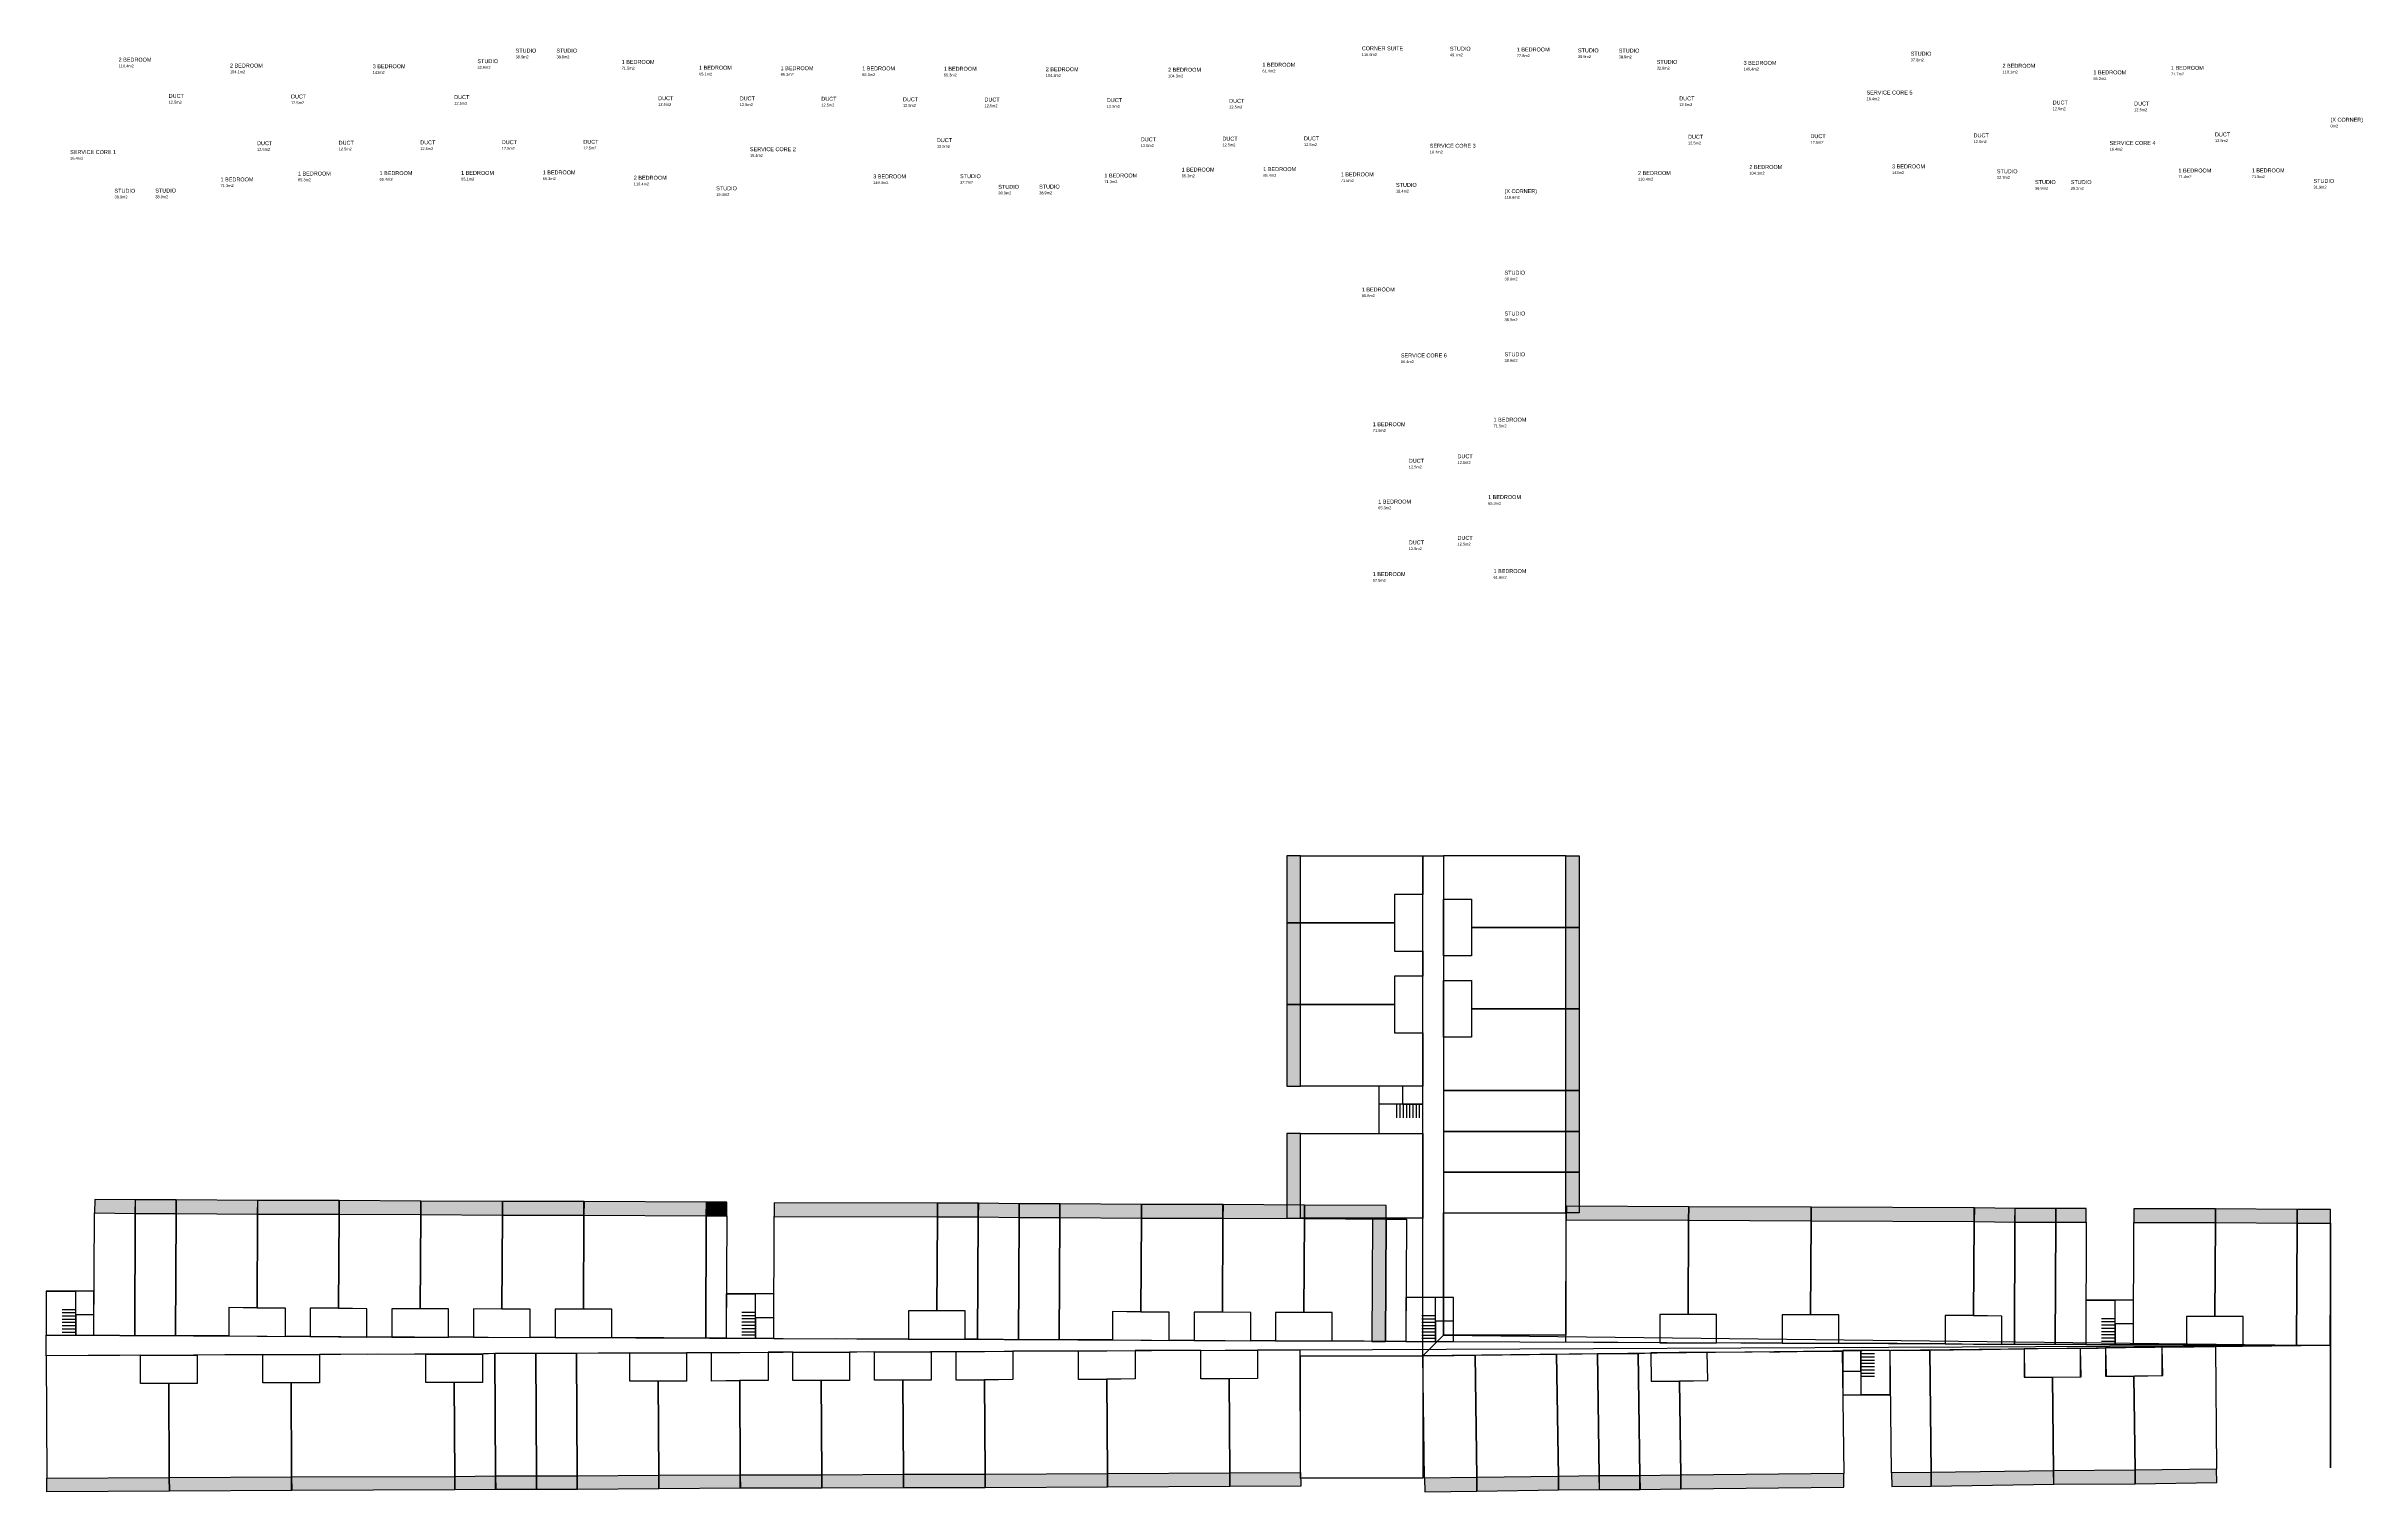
# Model space of a CAD drawing. Header units: metres. Extents: x 72 to 276, y -67 to 61.
import ezdxf

# ---------------------------------------------------------------- set-up
doc = ezdxf.new("R2010")
doc.units = ezdxf.units.M
for name, color, linetype in [('A-BALC', 4, 'Continuous'), ('A-CIRC', 8, 'Continuous'), ('A-CORE', 30, 'Continuous'), ('A-DOOR', 1, 'Continuous'), ('A-HATCH', 251, 'Continuous'), ('A-TEXT', 3, 'Continuous'), ('A-WALL', 7, 'Continuous')]:
    doc.layers.add(name, color=color, linetype=linetype)

msp = doc.modelspace()

# ---------------------------------------------------------------- hatches: boundary and pattern name
at = {"layer": 'A-HATCH'}
for points in [[(182.7, -16.7), (182.7, -10.8), (181.5, -10.8), (181.5, -16.7)], [(206.1, -17.1), (206.1, -10.8), (207.3, -10.8), (207.3, -17.1)], [(182.7, -23.9), (182.7, -16.7), (181.5, -16.7), (181.5, -23.9)], [(206.1, -24.3), (206.1, -17.1), (207.3, -17.1), (207.3, -24.3)], [(182.7, -31.1), (182.7, -23.9), (181.5, -23.9), (181.5, -31.1)], [(206.1, -31.5), (206.1, -24.3), (207.3, -24.3), (207.3, -31.5)], [(206.1, -35.1), (206.1, -31.5), (207.3, -31.5), (207.3, -35.1)], [(182.7, -42.75), (182.7, -35.3), (181.5, -35.3), (181.5, -42.75)], [(206.1, -38.7), (206.1, -35.1), (207.3, -35.1), (207.3, -38.7)], [(206.1, -42.3), (206.1, -38.7), (207.3, -38.7), (207.3, -42.3)], [(76.25, -42.3), (79.85, -42.35), (79.87, -41.15), (76.27, -41.1)], [(79.85, -42.35), (83.45, -42.35), (83.45, -41.15), (79.85, -41.15)], [(83.45, -42.35), (90.65, -42.4), (90.66, -41.2), (83.46, -41.15)], [(90.65, -42.4), (97.85, -42.4), (97.85, -41.2), (90.65, -41.2)], [(97.85, -42.4), (105.05, -42.45), (105.06, -41.25), (97.86, -41.2)], [(105.05, -42.45), (112.25, -42.5), (112.26, -41.3), (105.06, -41.25)], [(112.25, -42.5), (119.45, -42.5), (119.45, -41.3), (112.25, -41.3)], [(119.45, -42.5), (130.25, -42.55), (130.26, -41.35), (119.46, -41.3)], [(130.25, -42.55), (132.05, -42.55), (132.05, -41.35), (130.25, -41.35)], [(136.25, -42.6), (150.65, -42.65), (150.65, -41.45), (136.25, -41.4)], [(150.65, -42.65), (154.25, -42.65), (154.25, -41.45), (150.65, -41.45)], [(154.25, -42.65), (157.85, -42.7), (157.87, -41.5), (154.27, -41.45)], [(157.85, -42.7), (161.45, -42.7), (161.45, -41.5), (157.85, -41.5)], [(161.45, -42.7), (168.65, -42.75), (168.66, -41.55), (161.46, -41.5)], [(168.65, -42.75), (175.85, -42.75), (175.85, -41.55), (168.65, -41.55)], [(175.85, -42.75), (183.05, -42.8), (183.06, -41.6), (175.86, -41.55)], [(183.05, -42.8), (190.25, -42.85), (190.26, -41.65), (183.06, -41.6)], [(190.2, -53.65), (190.25, -42.85), (189.05, -42.84), (189, -53.64)], [(206.15, -42.9), (216.95, -42.95), (216.96, -41.75), (206.16, -41.7)], [(216.95, -42.95), (227.75, -43), (227.76, -41.8), (216.96, -41.75)], [(227.75, -43), (242.15, -43.05), (242.15, -41.85), (227.75, -41.8)], [(242.15, -43.05), (245.75, -43.1), (245.77, -41.9), (242.17, -41.85)], [(245.75, -43.1), (249.35, -43.1), (249.35, -41.9), (245.75, -41.9)], [(249.35, -43.1), (252.05, -43.1), (252.05, -41.9), (249.35, -41.9)], [(256.25, -43.15), (263.45, -43.15), (263.45, -41.95), (256.25, -41.95)], [(263.45, -43.15), (270.65, -43.2), (270.66, -42), (263.46, -41.95)], [(270.65, -43.2), (273.6, -43.2), (273.6, -42), (270.65, -42)], [(140.45, -65.4), (147.65, -65.35), (147.66, -66.55), (140.46, -66.6)], [(147.65, -65.35), (154.85, -65.35), (154.85, -66.55), (147.65, -66.55)], [(154.85, -65.35), (165.65, -65.3), (165.66, -66.5), (154.86, -66.55)], [(165.65, -65.3), (176.45, -65.25), (176.46, -66.45), (165.66, -66.5)], [(176.45, -65.25), (182.7, -65.2), (182.71, -66.4), (176.46, -66.45)], [(230.65, -65.3), (216.25, -65.45), (216.26, -66.65), (230.66, -66.5)], [(238.35, -65.2), (234.85, -65.25), (234.87, -66.45), (238.37, -66.4)], [(249.15, -65.05), (238.35, -65.2), (238.37, -66.4), (249.17, -66.25)], [(256.35, -65), (249.15, -65.05), (249.16, -66.25), (256.36, -66.2)], [(263.55, -64.9), (256.35, -65), (256.37, -66.2), (263.57, -66.1)], [(72.05, -65.7), (82.85, -65.65), (82.86, -66.85), (72.06, -66.9)], [(82.85, -65.65), (93.65, -65.6), (93.66, -66.8), (82.86, -66.85)], [(93.65, -65.6), (108.05, -65.55), (108.05, -66.75), (93.65, -66.8)], [(108.05, -65.55), (111.65, -65.5), (111.67, -66.7), (108.07, -66.75)], [(111.65, -65.5), (115.25, -65.5), (115.25, -66.7), (111.65, -66.7)], [(115.25, -65.5), (118.85, -65.5), (118.85, -66.7), (115.25, -66.7)], [(118.85, -65.5), (126.05, -65.45), (126.06, -66.65), (118.86, -66.7)], [(126.05, -65.45), (133.25, -65.4), (133.26, -66.6), (126.06, -66.65)], [(133.25, -65.4), (140.45, -65.4), (140.45, -66.6), (133.25, -66.6)], [(198.25, -65.65), (193.65, -65.7), (193.66, -66.9), (198.26, -66.85)], [(205.45, -65.55), (198.25, -65.65), (198.27, -66.85), (205.47, -66.75)], [(209.05, -65.5), (205.45, -65.55), (205.47, -66.75), (209.07, -66.7)], [(212.65, -65.5), (209.05, -65.5), (209.05, -66.7), (212.65, -66.7)], [(216.25, -65.45), (212.65, -65.5), (212.67, -66.7), (216.27, -66.65)]]:
    msp.add_hatch(color=7, dxfattribs=at).paths.add_polyline_path(points)

# ---------------------------------------------------------------- linework, layer by layer
at = {"layer": 'A-BALC'}
for points in [[(182.7, -16.7), (182.7, -10.8), (181.5, -10.8), (181.5, -16.7)], [(206.1, -17.1), (206.1, -10.8), (207.3, -10.8), (207.3, -17.1)], [(182.7, -23.9), (182.7, -16.7), (181.5, -16.7), (181.5, -23.9)], [(206.1, -24.3), (206.1, -17.1), (207.3, -17.1), (207.3, -24.3)], [(182.7, -31.1), (182.7, -23.9), (181.5, -23.9), (181.5, -31.1)], [(206.1, -31.5), (206.1, -24.3), (207.3, -24.3), (207.3, -31.5)], [(206.1, -35.1), (206.1, -31.5), (207.3, -31.5), (207.3, -35.1)], [(182.7, -42.75), (182.7, -35.3), (181.5, -35.3), (181.5, -42.75)], [(206.1, -38.7), (206.1, -35.1), (207.3, -35.1), (207.3, -38.7)], [(206.1, -42.3), (206.1, -38.7), (207.3, -38.7), (207.3, -42.3)], [(76.25, -42.3), (79.85, -42.35), (79.87, -41.15), (76.27, -41.1)], [(79.85, -42.35), (83.45, -42.35), (83.45, -41.15), (79.85, -41.15)], [(83.45, -42.35), (90.65, -42.4), (90.66, -41.2), (83.46, -41.15)], [(90.65, -42.4), (97.85, -42.4), (97.85, -41.2), (90.65, -41.2)], [(97.85, -42.4), (105.05, -42.45), (105.06, -41.25), (97.86, -41.2)], [(105.05, -42.45), (112.25, -42.5), (112.26, -41.3), (105.06, -41.25)], [(112.25, -42.5), (119.45, -42.5), (119.45, -41.3), (112.25, -41.3)], [(119.45, -42.5), (130.25, -42.55), (130.26, -41.35), (119.46, -41.3)], [(130.25, -42.55), (132.05, -42.55), (132.05, -41.35), (130.25, -41.35)], [(136.25, -42.6), (150.65, -42.65), (150.65, -41.45), (136.25, -41.4)], [(150.65, -42.65), (154.25, -42.65), (154.25, -41.45), (150.65, -41.45)], [(154.25, -42.65), (157.85, -42.7), (157.87, -41.5), (154.27, -41.45)], [(157.85, -42.7), (161.45, -42.7), (161.45, -41.5), (157.85, -41.5)], [(161.45, -42.7), (168.65, -42.75), (168.66, -41.55), (161.46, -41.5)], [(168.65, -42.75), (175.85, -42.75), (175.85, -41.55), (168.65, -41.55)], [(175.85, -42.75), (183.05, -42.8), (183.06, -41.6), (175.86, -41.55)], [(183.05, -42.8), (190.25, -42.85), (190.26, -41.65), (183.06, -41.6)], [(190.2, -53.65), (190.25, -42.85), (189.05, -42.84), (189, -53.64)], [(206.15, -42.9), (216.95, -42.95), (216.96, -41.75), (206.16, -41.7)], [(216.95, -42.95), (227.75, -43), (227.76, -41.8), (216.96, -41.75)], [(227.75, -43), (242.15, -43.05), (242.15, -41.85), (227.75, -41.8)], [(242.15, -43.05), (245.75, -43.1), (245.77, -41.9), (242.17, -41.85)], [(245.75, -43.1), (249.35, -43.1), (249.35, -41.9), (245.75, -41.9)], [(249.35, -43.1), (252.05, -43.1), (252.05, -41.9), (249.35, -41.9)], [(256.25, -43.15), (263.45, -43.15), (263.45, -41.95), (256.25, -41.95)], [(263.45, -43.15), (270.65, -43.2), (270.66, -42), (263.46, -41.95)], [(270.65, -43.2), (273.6, -43.2), (273.6, -42), (270.65, -42)], [(140.45, -65.4), (147.65, -65.35), (147.66, -66.55), (140.46, -66.6)], [(147.65, -65.35), (154.85, -65.35), (154.85, -66.55), (147.65, -66.55)], [(154.85, -65.35), (165.65, -65.3), (165.66, -66.5), (154.86, -66.55)], [(165.65, -65.3), (176.45, -65.25), (176.46, -66.45), (165.66, -66.5)], [(176.45, -65.25), (182.7, -65.2), (182.71, -66.4), (176.46, -66.45)], [(230.65, -65.3), (216.25, -65.45), (216.26, -66.65), (230.66, -66.5)], [(238.35, -65.2), (234.85, -65.25), (234.87, -66.45), (238.37, -66.4)], [(249.15, -65.05), (238.35, -65.2), (238.37, -66.4), (249.17, -66.25)], [(256.35, -65), (249.15, -65.05), (249.16, -66.25), (256.36, -66.2)], [(263.55, -64.9), (256.35, -65), (256.37, -66.2), (263.57, -66.1)], [(72.05, -65.7), (82.85, -65.65), (82.86, -66.85), (72.06, -66.9)], [(82.85, -65.65), (93.65, -65.6), (93.66, -66.8), (82.86, -66.85)], [(93.65, -65.6), (108.05, -65.55), (108.05, -66.75), (93.65, -66.8)], [(108.05, -65.55), (111.65, -65.5), (111.67, -66.7), (108.07, -66.75)], [(111.65, -65.5), (115.25, -65.5), (115.25, -66.7), (111.65, -66.7)], [(115.25, -65.5), (118.85, -65.5), (118.85, -66.7), (115.25, -66.7)], [(118.85, -65.5), (126.05, -65.45), (126.06, -66.65), (118.86, -66.7)], [(126.05, -65.45), (133.25, -65.4), (133.26, -66.6), (126.06, -66.65)], [(133.25, -65.4), (140.45, -65.4), (140.45, -66.6), (133.25, -66.6)], [(198.25, -65.65), (193.65, -65.7), (193.66, -66.9), (198.26, -66.85)], [(205.45, -65.55), (198.25, -65.65), (198.27, -66.85), (205.47, -66.75)], [(209.05, -65.5), (205.45, -65.55), (205.47, -66.75), (209.07, -66.7)], [(212.65, -65.5), (209.05, -65.5), (209.05, -66.7), (212.65, -66.7)], [(216.25, -65.45), (212.65, -65.5), (212.67, -66.7), (216.27, -66.65)]]:
    msp.add_lwpolyline(points, close=True, dxfattribs=at)
at = {"layer": 'A-CIRC'}
for points in [[(193.5, -54.9), (193.5, -10.8), (195.3, -10.8), (195.3, -53.1)], [(72, -53.1), (273.6, -54), (273.6, -54), (72, -54.9)], [(273.6, -54), (193.5, -54.9), (195.3, -53.1), (273.6, -54)]]:
    msp.add_lwpolyline(points, close=True, dxfattribs=at)
at = {"layer": 'A-CORE'}
for p, q in [((193.5, -33.01), (193.5, -31.81)), ((193.5, -33.29), (193.5, -32.09)), ((193.5, -33.58), (193.5, -32.38)), ((193.5, -33.87), (193.5, -32.67)), ((191.21, -33.9), (191.21, -32.7)), ((191.49, -33.9), (191.49, -32.7)), ((191.78, -33.9), (191.78, -32.7)), ((192.07, -33.9), (192.07, -32.7)), ((192.35, -33.9), (192.35, -32.7)), ((192.64, -33.9), (192.64, -32.7)), ((192.93, -33.9), (192.93, -32.7)), ((193.21, -33.9), (193.21, -32.7)), ((193.5, -34.15), (193.5, -32.95)), ((193.5, -34.44), (193.5, -33.24)), ((193.5, -34.73), (193.5, -33.53)), ((193.5, -35.01), (193.5, -33.81)), ((73.4, -50.81), (74.6, -50.81)), ((133.4, -51.06), (134.6, -51.06)), ((72.29, -53.1), (73.49, -53.1)), ((72.57, -53.1), (73.77, -53.1)), ((72.86, -53.1), (74.06, -53.1)), ((73.15, -53.1), (74.35, -53.1)), ((73.4, -51.09), (74.6, -51.09)), ((73.4, -51.38), (74.6, -51.38)), ((73.4, -51.67), (74.6, -51.67)), ((73.4, -51.95), (74.6, -51.95)), ((73.4, -52.24), (74.6, -52.24)), ((73.4, -52.53), (74.6, -52.53)), ((73.4, -52.81), (74.6, -52.81)), ((73.43, -53.1), (74.63, -53.1)), ((73.72, -53.1), (74.92, -53.1)), ((74.01, -53.1), (75.21, -53.1)), ((74.29, -53.1), (75.49, -53.1)), ((133.4, -51.34), (134.6, -51.34)), ((133.4, -51.63), (134.6, -51.63)), ((133.4, -51.92), (134.6, -51.92)), ((133.4, -52.2), (134.6, -52.2)), ((133.4, -52.49), (134.6, -52.49)), ((133.4, -52.78), (134.6, -52.78)), ((133.4, -53.06), (134.6, -53.06)), ((193.4, -51.36), (194.6, -51.36)), ((193.4, -51.64), (194.6, -51.64)), ((193.4, -51.93), (194.6, -51.93)), ((193.4, -52.22), (194.6, -52.22)), ((193.4, -52.5), (194.6, -52.5)), ((193.4, -52.79), (194.6, -52.79)), ((193.4, -53.08), (194.6, -53.08)), ((253.4, -51.61), (254.6, -51.61)), ((253.4, -51.89), (254.6, -51.89)), ((253.4, -52.18), (254.6, -52.18)), ((253.4, -52.47), (254.6, -52.47)), ((253.4, -52.75), (254.6, -52.75)), ((253.4, -53.04), (254.6, -53.04)), ((132.29, -53.35), (133.49, -53.35)), ((132.57, -53.35), (133.77, -53.35)), ((132.86, -53.35), (134.06, -53.35)), ((133.15, -53.35), (134.35, -53.35)), ((133.43, -53.35), (134.63, -53.35)), ((133.72, -53.35), (134.92, -53.35)), ((134.01, -53.35), (135.21, -53.35)), ((134.29, -53.35), (135.49, -53.35)), ((192.29, -53.65), (193.49, -53.65)), ((192.57, -53.65), (193.77, -53.65)), ((192.86, -53.65), (194.06, -53.65)), ((193.15, -53.65), (194.35, -53.65)), ((193.4, -53.36), (194.6, -53.36)), ((193.43, -53.65), (194.63, -53.65)), ((193.72, -53.65), (194.92, -53.65)), ((194.01, -53.65), (195.21, -53.65)), ((194.29, -53.65), (195.49, -53.65)), ((232.46, -54.45), (231.26, -54.45)), ((232.74, -54.45), (231.54, -54.45)), ((233.03, -54.45), (231.83, -54.45)), ((233.32, -54.45), (232.12, -54.45)), ((233.35, -54.74), (232.15, -54.74)), ((233.35, -55.02), (232.15, -55.02)), ((233.6, -54.45), (232.4, -54.45)), ((233.89, -54.45), (232.69, -54.45)), ((234.18, -54.45), (232.98, -54.45)), ((234.46, -54.45), (233.26, -54.45)), ((252.29, -53.9), (253.49, -53.9)), ((252.57, -53.9), (253.77, -53.9)), ((252.86, -53.9), (254.06, -53.9)), ((253.15, -53.9), (254.35, -53.9)), ((253.4, -53.33), (254.6, -53.33)), ((253.4, -53.61), (254.6, -53.61)), ((253.43, -53.9), (254.63, -53.9)), ((253.72, -53.9), (254.92, -53.9)), ((254.01, -53.9), (255.21, -53.9)), ((254.29, -53.9), (255.49, -53.9)), ((233.35, -55.31), (232.15, -55.31)), ((233.35, -55.6), (232.15, -55.6)), ((233.35, -55.88), (232.15, -55.88)), ((233.35, -56.17), (232.15, -56.17)), ((233.35, -56.46), (232.15, -56.46)), ((233.35, -56.74), (232.15, -56.74))]:
    msp.add_line(p, q, dxfattribs=at)
for points in [[(193.5, -32.7), (193.5, -31.1), (191.7, -31.1), (191.7, -32.7)], [(193.5, -35.3), (193.5, -32.7), (189.62, -32.7), (189.62, -35.3)], [(72, -53.1), (74.6, -53.1), (74.6, -49.22), (72, -49.22)], [(132, -53.35), (134.6, -53.35), (134.6, -49.47), (132, -49.47)], [(192, -53.65), (194.6, -53.65), (194.6, -49.77), (192, -49.77)], [(252, -53.9), (254.6, -53.9), (254.6, -50.02), (252, -50.02)], [(74.6, -53.1), (76.2, -53.1), (76.2, -51.3), (74.6, -51.3)], [(134.6, -53.35), (136.2, -53.35), (136.2, -51.55), (134.6, -51.55)], [(194.6, -53.65), (196.2, -53.65), (196.2, -51.85), (194.6, -51.85)], [(254.6, -53.9), (256.2, -53.9), (256.2, -52.1), (254.6, -52.1)], [(232.15, -54.45), (230.55, -54.45), (230.55, -56.25), (232.15, -56.25)], [(234.75, -54.45), (232.15, -54.45), (232.15, -58.33), (234.75, -58.33)]]:
    msp.add_lwpolyline(points, close=True, dxfattribs=at)
at = {"layer": 'A-DOOR'}
for p, q in [((193.5, -12.05), (193.5, -12.95)), ((195.3, -12.25), (195.3, -13.15)), ((193.5, -19.85), (193.5, -20.75)), ((195.3, -20.25), (195.3, -21.15)), ((193.5, -28.3), (193.5, -29.2)), ((195.3, -28.7), (195.3, -29.6)), ((195.3, -32.85), (195.3, -33.75)), ((195.3, -36.45), (195.3, -37.35)), ((193.5, -38.58), (193.5, -39.48)), ((195.3, -40.05), (195.3, -40.95)), ((195.3, -48.15), (195.3, -47.25)), ((78.45, -53.13), (77.55, -53.12)), ((76.6, -54.87), (75.7, -54.88)), ((82.05, -53.15), (81.15, -53.15)), ((86.2, -53.15), (85.3, -53.15)), ((88.65, -54.82), (87.75, -54.83)), ((94.65, -53.2), (93.75, -53.2)), ((101.25, -54.77), (100.35, -54.78)), ((101.85, -53.25), (100.95, -53.25)), ((109.05, -53.25), (108.15, -53.25)), ((111.5, -54.7), (110.6, -54.74)), ((113.85, -54.7), (112.95, -54.7)), ((116.25, -53.3), (115.35, -53.3)), ((117.45, -54.7), (116.55, -54.7)), ((121.6, -54.67), (120.7, -54.68)), ((126.5, -53.33), (125.6, -53.32)), ((130.05, -54.65), (129.15, -54.65)), ((131.55, -53.35), (130.65, -53.35)), ((137.25, -54.6), (136.35, -54.6)), ((142.6, -53.43), (141.7, -53.42)), ((144.45, -54.56), (143.55, -54.59)), ((151.65, -54.55), (150.75, -54.55)), ((154.1, -53.45), (153.2, -53.45)), ((156.45, -53.48), (155.55, -53.47)), ((160.05, -53.5), (159.15, -53.5)), ((160.65, -54.5), (159.75, -54.5)), ((164.2, -53.5), (163.3, -53.5)), ((171.45, -54.45), (170.55, -54.45)), ((172.65, -53.55), (171.75, -53.55)), ((179.85, -53.6), (178.95, -53.6)), ((181.22, -54.4), (180.32, -54.4)), ((188.3, -53.63), (187.4, -53.62)), ((187.65, -54.9), (188.55, -54.9)), ((191.55, -53.65), (190.65, -53.65)), ((195.35, -54.88), (196.25, -54.87)), ((201.25, -54.81), (202.15, -54.79)), ((206.65, -54.73), (207.55, -54.72)), ((210.7, -53.73), (209.8, -53.72)), ((210.25, -54.7), (211.15, -54.7)), ((212.6, -54.7), (213.5, -54.66)), ((222.75, -53.78), (221.85, -53.77)), ((224.1, -54.55), (225, -54.55)), ((235.35, -53.83), (234.45, -53.82)), ((236.05, -54.43), (236.95, -54.42)), ((241.95, -54.35), (242.85, -54.34)), ((245.6, -53.9), (244.7, -53.9)), ((247.95, -53.9), (247.05, -53.9)), ((251.1, -53.9), (250.2, -53.9)), ((252.2, -54.23), (253.1, -54.22)), ((259, -53.95), (258.1, -53.95)), ((260.65, -54.13), (261.55, -54.12)), ((268.7, -53.98), (267.8, -53.97)), ((272.52, -54), (271.62, -54))]:
    msp.add_line(p, q, dxfattribs=at)
at = {"layer": 'A-WALL'}
for points in [[(193.5, -14.2), (191, -14.2), (191, -16.7), (182.7, -16.7), (182.7, -10.8), (193.5, -10.8)], [(195.3, -14.6), (197.8, -14.6), (197.8, -17.1), (206.1, -17.1), (206.1, -10.8), (195.3, -10.8)], [(193.5, -19.2), (193.5, -14.2), (191, -14.2), (191, -19.2)], [(195.3, -19.6), (195.3, -14.6), (197.8, -14.6), (197.8, -19.6)], [(193.5, -21.4), (191, -21.4), (191, -23.9), (182.7, -23.9), (182.7, -16.7), (191, -16.7), (191, -19.2), (193.5, -19.2)], [(195.3, -21.8), (197.8, -21.8), (197.8, -24.3), (206.1, -24.3), (206.1, -17.1), (197.8, -17.1), (197.8, -19.6), (195.3, -19.6)], [(193.5, -26.4), (193.5, -21.4), (191, -21.4), (191, -26.4)], [(195.3, -26.8), (195.3, -21.8), (197.8, -21.8), (197.8, -26.8)], [(193.5, -31.1), (182.7, -31.1), (182.7, -23.9), (191, -23.9), (191, -26.4), (193.5, -26.4)], [(195.3, -31.5), (206.1, -31.5), (206.1, -24.3), (197.8, -24.3), (197.8, -26.8), (195.3, -26.8)], [(193.5, -35.3), (193.5, -31.1), (189.6, -31.1), (189.6, -35.3)], [(195.3, -35.1), (206.1, -35.1), (206.1, -31.5), (195.3, -31.5)], [(193.5, -42.75), (182.7, -42.75), (182.7, -35.3), (193.5, -35.3)], [(195.3, -38.7), (206.1, -38.7), (206.1, -35.1), (195.3, -35.1)], [(195.3, -42.3), (206.1, -42.3), (206.1, -38.7), (195.3, -38.7)], [(76.2, -53.1), (76.25, -42.3), (79.85, -42.35), (79.8, -53.15)], [(79.8, -53.15), (79.85, -42.35), (83.45, -42.35), (83.4, -53.15)], [(83.4, -53.15), (83.45, -42.35), (90.65, -42.4), (90.6, -50.7), (88.1, -50.65), (88.1, -53.15)], [(93.1, -53.2), (93.1, -50.7), (90.6, -50.7), (90.65, -42.4), (97.85, -42.4), (97.8, -50.7), (95.3, -50.7), (95.3, -53.2)], [(100.3, -53.25), (100.3, -50.75), (97.8, -50.7), (97.85, -42.4), (105.05, -42.45), (105, -50.75), (102.5, -50.75), (102.5, -53.25)], [(107.5, -53.25), (107.5, -50.75), (105, -50.75), (105.05, -42.45), (112.25, -42.5), (112.2, -50.8), (109.7, -50.75), (109.7, -53.25)], [(114.7, -53.3), (114.7, -50.8), (112.2, -50.8), (112.25, -42.5), (119.45, -42.5), (119.4, -50.8), (116.9, -50.8), (116.9, -53.3)], [(121.9, -53.3), (121.9, -50.8), (119.4, -50.8), (119.45, -42.5), (130.25, -42.55), (130.2, -53.35)], [(130.2, -53.35), (130.25, -42.55), (132.05, -42.55), (132, -53.35)], [(136.2, -53.4), (136.25, -42.6), (150.65, -42.65), (150.6, -50.95), (148.1, -50.95), (148.1, -53.45)], [(153.1, -53.45), (153.1, -50.95), (150.6, -50.95), (150.65, -42.65), (154.25, -42.65), (154.2, -53.45)], [(154.2, -53.45), (154.25, -42.65), (157.85, -42.7), (157.8, -53.5)], [(157.8, -53.5), (157.85, -42.7), (161.45, -42.7), (161.4, -53.5)], [(161.4, -53.5), (161.45, -42.7), (168.65, -42.75), (168.6, -51.05), (166.1, -51), (166.1, -53.5)], [(171.1, -53.55), (171.1, -51.05), (168.6, -51.05), (168.65, -42.75), (175.85, -42.75), (175.8, -51.05), (173.3, -51.05), (173.3, -53.55)], [(178.3, -53.6), (178.3, -51.1), (175.8, -51.05), (175.85, -42.75), (183.05, -42.8), (183, -51.1), (180.5, -51.1), (180.5, -53.6)], [(185.5, -53.6), (185.5, -51.1), (183, -51.1), (183.05, -42.8), (190.25, -42.85), (190.2, -53.65)], [(190.2, -53.65), (190.25, -42.85), (192.05, -42.85), (192, -53.65)], [(195.3, -53.1), (195.3, -42.3), (206.1, -42.3), (206.1, -53.1)], [(206.1, -53.7), (206.15, -42.9), (216.95, -42.95), (216.9, -51.25), (214.4, -51.25), (214.4, -53.75)], [(219.4, -53.75), (219.4, -51.25), (216.9, -51.25), (216.95, -42.95), (227.75, -43), (227.7, -51.3), (225.2, -51.3), (225.2, -53.8)], [(230.2, -53.8), (230.2, -51.3), (227.7, -51.3), (227.75, -43), (242.15, -43.05), (242.1, -51.35), (239.6, -51.35), (239.6, -53.85)], [(244.6, -53.9), (244.6, -51.4), (242.1, -51.35), (242.15, -43.05), (245.75, -43.1), (245.7, -53.9)], [(245.7, -53.9), (245.75, -43.1), (249.35, -43.1), (249.3, -53.9)], [(249.3, -53.9), (249.35, -43.1), (252.05, -43.1), (252, -53.9)], [(256.2, -53.95), (256.25, -43.15), (263.45, -43.15), (263.4, -51.45), (260.9, -51.45), (260.9, -53.95)], [(265.9, -53.95), (265.9, -51.45), (263.4, -51.45), (263.45, -43.15), (270.65, -43.2), (270.6, -54)], [(270.6, -54), (270.65, -43.2), (273.6, -43.2), (273.55, -54)], [(273.6, -54), (273.6, -43.2), (273.6, -54), (273.6, -64.8)], [(273.6, -54), (273.6, -64.8), (273.6, -54), (273.6, -43.2)], [(72, -53.1), (76.2, -53.1), (76.2, -49.2), (72, -49.2)], [(88.1, -53.15), (93.1, -53.2), (93.1, -50.7), (88.1, -50.65)], [(95.3, -53.2), (100.3, -53.25), (100.3, -50.75), (95.3, -50.7)], [(102.5, -53.25), (107.5, -53.25), (107.5, -50.75), (102.5, -50.75)], [(109.7, -53.25), (114.7, -53.3), (114.7, -50.8), (109.7, -50.75)], [(116.9, -53.3), (121.9, -53.3), (121.9, -50.8), (116.9, -50.8)], [(132, -53.35), (136.2, -53.35), (136.2, -49.45), (132, -49.45)], [(148.1, -53.45), (153.1, -53.45), (153.1, -50.95), (148.1, -50.95)], [(166.1, -53.5), (171.1, -53.55), (171.1, -51.05), (166.1, -51)], [(173.3, -53.55), (178.3, -53.6), (178.3, -51.1), (173.3, -51.05)], [(192, -53.65), (196.2, -53.65), (196.2, -49.75), (192, -49.75)], [(252, -53.9), (256.2, -53.9), (256.2, -50), (252, -50)], [(180.5, -53.6), (185.5, -53.6), (185.5, -51.1), (180.5, -51.1)], [(214.4, -53.75), (219.4, -53.75), (219.4, -51.25), (214.4, -51.25)], [(225.2, -53.8), (230.2, -53.8), (230.2, -51.3), (225.2, -51.3)], [(239.6, -53.85), (244.6, -53.9), (244.6, -51.4), (239.6, -51.35)], [(260.9, -53.95), (265.9, -53.95), (265.9, -51.45), (260.9, -51.45)], [(72, -54.9), (72.05, -65.7), (82.85, -65.65), (82.8, -57.35), (80.3, -57.35), (80.3, -54.85)], [(80.3, -54.85), (85.3, -54.85), (85.3, -57.35), (80.3, -57.35)], [(85.3, -54.85), (85.3, -57.35), (82.8, -57.35), (82.85, -65.65), (93.65, -65.6), (93.6, -57.3), (91.1, -57.3), (91.1, -54.8)], [(91.1, -54.8), (96.1, -54.8), (96.1, -57.3), (91.1, -57.3)], [(96.1, -54.8), (96.1, -57.3), (93.6, -57.3), (93.65, -65.6), (108.05, -65.55), (108, -57.25), (105.5, -57.25), (105.5, -54.75)], [(105.5, -54.75), (110.5, -54.75), (110.5, -57.25), (105.5, -57.25)], [(110.5, -54.75), (110.5, -57.25), (108, -57.25), (108.05, -65.55), (111.65, -65.5), (111.6, -54.7)], [(111.6, -54.7), (111.65, -65.5), (115.25, -65.5), (115.2, -54.7)], [(115.2, -54.7), (115.25, -65.5), (118.85, -65.5), (118.8, -54.7)], [(118.8, -54.7), (118.85, -65.5), (126.05, -65.45), (126, -57.15), (123.5, -57.15), (123.5, -54.65)], [(123.5, -54.65), (128.5, -54.65), (128.5, -57.15), (123.5, -57.15)], [(128.5, -54.65), (128.5, -57.15), (126, -57.15), (126.05, -65.45), (133.25, -65.4), (133.2, -57.1), (130.7, -57.15), (130.7, -54.65)], [(130.7, -54.65), (135.7, -54.6), (135.7, -57.1), (130.7, -57.15)], [(135.7, -54.6), (135.7, -57.1), (133.2, -57.1), (133.25, -65.4), (140.45, -65.4), (140.4, -57.1), (137.9, -57.1), (137.9, -54.6)], [(137.9, -54.6), (142.9, -54.6), (142.9, -57.1), (137.9, -57.1)], [(142.9, -54.6), (142.9, -57.1), (140.4, -57.1), (140.45, -65.4), (147.65, -65.35), (147.6, -57.05), (145.1, -57.05), (145.1, -54.55)], [(145.1, -54.55), (150.1, -54.55), (150.1, -57.05), (145.1, -57.05)], [(150.1, -54.55), (150.1, -57.05), (147.6, -57.05), (147.65, -65.35), (154.85, -65.35), (154.8, -57.05), (152.3, -57.05), (152.3, -54.55)], [(152.3, -54.55), (157.3, -54.5), (157.3, -57), (152.3, -57.05)], [(157.3, -54.5), (157.3, -57), (154.8, -57.05), (154.85, -65.35), (165.65, -65.3), (165.6, -57), (163.1, -57), (163.1, -54.5)], [(163.1, -54.5), (168.1, -54.45), (168.1, -56.95), (163.1, -57)], [(168.1, -54.45), (168.1, -56.95), (165.6, -57), (165.65, -65.3), (176.45, -65.25), (176.4, -56.95), (173.9, -56.95), (173.9, -54.45)], [(173.9, -54.45), (178.9, -54.4), (178.9, -56.9), (173.9, -56.95)], [(178.9, -54.4), (178.9, -56.9), (176.4, -56.95), (176.45, -65.25), (182.7, -65.2), (182.65, -54.4)], [(193.5, -54.9), (193.5, -65.7), (182.7, -65.7), (182.7, -54.9)], [(198.1, -54.85), (198.25, -65.65), (193.65, -65.7), (193.5, -54.9)], [(205.3, -54.75), (205.45, -65.55), (198.25, -65.65), (198.1, -54.85)], [(208.9, -54.7), (209.05, -65.5), (205.45, -65.55), (205.3, -54.75)], [(212.5, -54.7), (212.65, -65.5), (209.05, -65.5), (208.9, -54.7)], [(213.6, -54.65), (213.65, -57.15), (216.15, -57.15), (216.25, -65.45), (212.65, -65.5), (212.5, -54.7)], [(218.6, -54.6), (213.6, -54.65), (213.65, -57.15), (218.65, -57.1)], [(230.5, -54.5), (230.65, -65.3), (216.25, -65.45), (216.15, -57.15), (218.65, -57.1), (218.6, -54.6)], [(234.75, -54.45), (230.55, -54.45), (230.55, -58.35), (234.75, -58.35)], [(238.25, -54.4), (238.35, -65.2), (234.85, -65.25), (234.75, -54.45)], [(246.55, -54.3), (246.55, -56.8), (249.05, -56.8), (249.15, -65.05), (238.35, -65.2), (238.25, -54.4)], [(251.55, -54.25), (246.55, -54.3), (246.6, -56.8), (251.6, -56.75)], [(253.75, -54.2), (253.75, -56.7), (256.25, -56.7), (256.35, -65), (249.15, -65.05), (249.05, -56.8), (251.55, -56.75), (251.55, -54.25)], [(258.75, -54.15), (253.75, -54.2), (253.8, -56.7), (258.8, -56.65)], [(263.45, -54.1), (263.55, -64.9), (256.35, -65), (256.25, -56.7), (258.75, -56.65), (258.75, -54.15)]]:
    msp.add_lwpolyline(points, close=True, dxfattribs=at)

# ---------------------------------------------------------------- texts
at = {"layer": 'A-TEXT'}
for s, height, p in [('2 BEDROOM', 0.35, (78.38, 59.3)), ('STUDIO', 0.35, (110.05, 59.17)), ('38.9m2', 0.25, (113.42, 59.6)), ('STUDIO', 0.35, (113.42, 60.1)), ('38.9m2', 0.25, (117.02, 59.6)), ('STUDIO', 0.35, (117.02, 60.1)), ('1 BEDROOM', 0.35, (122.78, 59.1)), ('CORNER SUITE', 0.35, (188.1, 60.3)), ('116.6m2', 0.25, (188.1, 59.8)), ('49.7m2', 0.25, (195.88, 59.77)), ('STUDIO', 0.35, (195.88, 60.27)), ('77.8m2', 0.25, (201.78, 59.7)), ('1 BEDROOM', 0.35, (201.78, 60.2)), ('38.9m2', 0.25, (207.18, 59.62)), ('STUDIO', 0.35, (207.18, 60.12)), ('38.9m2', 0.25, (210.78, 59.6)), ('STUDIO', 0.35, (210.78, 60.1)), ('STUDIO', 0.35, (214.13, 59.1)), ('3 BEDROOM', 0.35, (221.8, 59.02)), ('37.8m2', 0.25, (236.55, 59.33)), ('STUDIO', 0.35, (236.55, 59.83)), ('110.4m2', 0.25, (78.38, 58.8)), ('2 BEDROOM', 0.35, (88.21, 58.78)), ('104.1m2', 0.25, (88.21, 58.28)), ('3 BEDROOM', 0.35, (100.81, 58.72)), ('143m2', 0.25, (100.81, 58.22)), ('32.6m2', 0.25, (110.05, 58.67)), ('71.5m2', 0.25, (122.78, 58.6)), ('65.1m2', 0.25, (129.61, 58.09)), ('1 BEDROOM', 0.35, (129.61, 58.59)), ('65.3m2', 0.25, (136.81, 58.05)), ('1 BEDROOM', 0.35, (136.81, 58.55)), ('65.3m2', 0.25, (144.01, 58.03)), ('1 BEDROOM', 0.35, (144.01, 58.53)), ('65.3m2', 0.25, (151.21, 58)), ('1 BEDROOM', 0.35, (151.21, 58.5)), ('2 BEDROOM', 0.35, (160.21, 58.46)), ('104.3m2', 0.25, (160.21, 57.96)), ('2 BEDROOM', 0.35, (171.01, 58.41)), ('104.3m2', 0.25, (171.01, 57.91)), ('61.4m2', 0.25, (179.33, 58.35)), ('1 BEDROOM', 0.35, (179.33, 58.85)), ('32.8m2', 0.25, (214.13, 58.6)), ('149.4m2', 0.25, (221.8, 58.52)), ('2 BEDROOM', 0.35, (244.65, 58.76)), ('110.1m2', 0.25, (244.65, 58.26)), ('65.2m2', 0.25, (252.67, 57.68)), ('1 BEDROOM', 0.35, (252.67, 58.18)), ('71.7m2', 0.25, (259.52, 58.08)), ('1 BEDROOM', 0.35, (259.52, 58.58)), ('12.5m2', 0.25, (82.8, 55.6)), ('DUCT', 0.35, (82.8, 56.1)), ('12.5m2', 0.25, (93.6, 55.55)), ('DUCT', 0.35, (93.6, 56.05)), ('12.5m2', 0.25, (108, 55.5)), ('DUCT', 0.35, (108, 56)), ('12.5m2', 0.25, (126, 55.4)), ('DUCT', 0.35, (126, 55.9)), ('12.5m2', 0.25, (133.2, 55.38)), ('DUCT', 0.35, (133.2, 55.88)), ('12.5m2', 0.25, (140.4, 55.35)), ('DUCT', 0.35, (140.4, 55.85)), ('12.5m2', 0.25, (147.6, 55.3)), ('DUCT', 0.35, (147.6, 55.8)), ('12.5m2', 0.25, (154.8, 55.28)), ('DUCT', 0.35, (154.8, 55.78)), ('12.5m2', 0.25, (165.6, 55.23)), ('DUCT', 0.35, (165.6, 55.73)), ('12.5m2', 0.25, (176.4, 55.17)), ('DUCT', 0.35, (176.4, 55.67)), ('12.5m2', 0.25, (216.12, 55.38)), ('DUCT', 0.35, (216.12, 55.88)), ('SERVICE CORE 5', 0.35, (232.65, 56.4)), ('16.4m2', 0.25, (232.65, 55.9)), ('12.5m2', 0.25, (249.08, 55.02)), ('DUCT', 0.35, (249.08, 55.52)), ('12.5m2', 0.25, (256.27, 54.93)), ('DUCT', 0.35, (256.27, 55.43)), ('0m2', 0.25, (273.6, 53.5)), ('0m2', 0.25, (273.6, 53.5)), ('(X CORNER)', 0.35, (273.6, 54)), ('(X CORNER)', 0.35, (273.6, 54)), ('SERVICE CORE 1', 0.35, (74.1, 51.15)), ('12.5m2', 0.25, (90.6, 51.43)), ('DUCT', 0.35, (90.6, 51.93)), ('12.5m2', 0.25, (97.8, 51.47)), ('DUCT', 0.35, (97.8, 51.97)), ('12.5m2', 0.25, (105, 51.5)), ('DUCT', 0.35, (105, 52)), ('12.5m2', 0.25, (112.2, 51.52)), ('DUCT', 0.35, (112.2, 52.02)), ('12.5m2', 0.25, (119.4, 51.55)), ('DUCT', 0.35, (119.4, 52.05)), ('SERVICE CORE 2', 0.35, (134.1, 51.4)), ('16.4m2', 0.25, (134.1, 50.9)), ('12.5m2', 0.25, (150.6, 51.7)), ('DUCT', 0.35, (150.6, 52.2)), ('12.5m2', 0.25, (168.6, 51.77)), ('DUCT', 0.35, (168.6, 52.27)), ('12.5m2', 0.25, (175.8, 51.83)), ('DUCT', 0.35, (175.8, 52.33)), ('12.5m2', 0.25, (183, 51.85)), ('DUCT', 0.35, (183, 52.35)), ('SERVICE CORE 3', 0.35, (194.1, 51.7)), ('16.4m2', 0.25, (194.1, 51.2)), ('12.5m2', 0.25, (216.9, 52)), ('DUCT', 0.35, (216.9, 52.5)), ('12.5m2', 0.25, (227.7, 52.05)), ('DUCT', 0.35, (227.7, 52.55)), ('12.5m2', 0.25, (242.1, 52.12)), ('DUCT', 0.35, (242.1, 52.62)), ('SERVICE CORE 4', 0.35, (254.1, 51.95)), ('16.4m2', 0.25, (254.1, 51.45)), ('12.5m2', 0.25, (263.4, 52.2)), ('DUCT', 0.35, (263.4, 52.7)), ('16.4m2', 0.25, (74.1, 50.65)), ('1 BEDROOM', 0.35, (87.38, 48.73)), ('1 BEDROOM', 0.35, (94.21, 49.25)), ('1 BEDROOM', 0.35, (101.41, 49.29)), ('65.1m2', 0.25, (108.61, 48.81)), ('1 BEDROOM', 0.35, (108.61, 49.31)), ('65.3m2', 0.25, (115.81, 48.85)), ('1 BEDROOM', 0.35, (115.81, 49.35)), ('2 BEDROOM', 0.35, (123.85, 48.88)), ('3 BEDROOM', 0.35, (144.98, 49)), ('STUDIO', 0.35, (152.65, 49.02)), ('1 BEDROOM', 0.35, (165.38, 49.08)), ('65.3m2', 0.25, (172.21, 49.1)), ('1 BEDROOM', 0.35, (172.21, 49.6)), ('65.4m2', 0.25, (179.41, 49.14)), ('1 BEDROOM', 0.35, (179.41, 49.64)), ('1 BEDROOM', 0.35, (186.25, 49.18)), ('2 BEDROOM', 0.35, (212.48, 49.3)), ('110.4m2', 0.25, (212.48, 48.8)), ('2 BEDROOM', 0.35, (222.31, 49.83)), ('104.1m2', 0.25, (222.31, 49.33)), ('3 BEDROOM', 0.35, (234.91, 49.88)), ('143m2', 0.25, (234.91, 49.38)), ('32.7m2', 0.25, (244.15, 48.95)), ('STUDIO', 0.35, (244.15, 49.45)), ('71.4m2', 0.25, (260.18, 49.02)), ('1 BEDROOM', 0.35, (260.18, 49.52)), ('71.5m2', 0.25, (266.65, 49.03)), ('1 BEDROOM', 0.35, (266.65, 49.53)), ('38.9m2', 0.25, (78.02, 47.23)), ('STUDIO', 0.35, (78.02, 47.73)), ('38.9m2', 0.25, (81.62, 47.25)), ('STUDIO', 0.35, (81.62, 47.75)), ('71.3m2', 0.25, (87.38, 48.23)), ('65.3m2', 0.25, (94.21, 48.75)), ('65.4m2', 0.25, (101.41, 48.79)), ('110.4m2', 0.25, (123.85, 48.38)), ('STUDIO', 0.35, (131.12, 47.95)), ('19.4m2', 0.25, (131.12, 47.45)), ('149.3m2', 0.25, (144.98, 48.5)), ('32.7m2', 0.25, (152.65, 48.52)), ('38.9m2', 0.25, (156.02, 47.58)), ('STUDIO', 0.35, (156.02, 48.08)), ('38.9m2', 0.25, (159.62, 47.6)), ('STUDIO', 0.35, (159.62, 48.1)), ('71.3m2', 0.25, (165.38, 48.58)), ('71.5m2', 0.25, (186.25, 48.68)), ('STUDIO', 0.35, (191.12, 48.25)), ('19.4m2', 0.25, (191.12, 47.75)), ('(X CORNER)', 0.35, (200.7, 47.7)), ('116.6m2', 0.25, (200.7, 47.2)), ('38.9m2', 0.25, (247.52, 48)), ('STUDIO', 0.35, (247.52, 48.5)), ('29.2m2', 0.25, (250.68, 48)), ('STUDIO', 0.35, (250.68, 48.5)), ('31.9m2', 0.25, (272.1, 48.1)), ('STUDIO', 0.35, (272.1, 48.6)), ('1 BEDROOM', 0.35, (188.1, 39.02)), ('38.9m2', 0.25, (200.7, 40)), ('STUDIO', 0.35, (200.7, 40.5)), ('80.5m2', 0.25, (188.1, 38.52)), ('STUDIO', 0.35, (200.7, 36.9)), ('38.9m2', 0.25, (200.7, 36.4)), ('SERVICE CORE 6', 0.35, (191.55, 33.2)), ('16.4m2', 0.25, (191.55, 32.7)), ('38.9m2', 0.25, (200.7, 32.8)), ('STUDIO', 0.35, (200.7, 33.3)), ('71.5m2', 0.25, (189.07, 26.63)), ('1 BEDROOM', 0.35, (189.07, 27.13)), ('71.5m2', 0.25, (199.73, 27.03)), ('1 BEDROOM', 0.35, (199.73, 27.53)), ('DUCT', 0.35, (196.55, 24.3)), ('12.5m2', 0.25, (192.25, 23.4)), ('DUCT', 0.35, (192.25, 23.9)), ('12.5m2', 0.25, (196.55, 23.8)), ('1 BEDROOM', 0.35, (189.55, 20.3)), ('65.3m2', 0.25, (199.25, 20.2)), ('1 BEDROOM', 0.35, (199.25, 20.7)), ('65.3m2', 0.25, (189.55, 19.8)), ('12.5m2', 0.25, (192.25, 16.2)), ('DUCT', 0.35, (192.25, 16.7)), ('12.5m2', 0.25, (196.55, 16.6)), ('DUCT', 0.35, (196.55, 17.1)), ('1 BEDROOM', 0.35, (199.73, 14.17)), ('57.5m2', 0.25, (189.07, 13.4)), ('1 BEDROOM', 0.35, (189.07, 13.9)), ('61.8m2', 0.25, (199.73, 13.67))]:
    msp.add_text(s, height=height, dxfattribs=at).set_placement(p)

doc.saveas('drawing.dxf')
